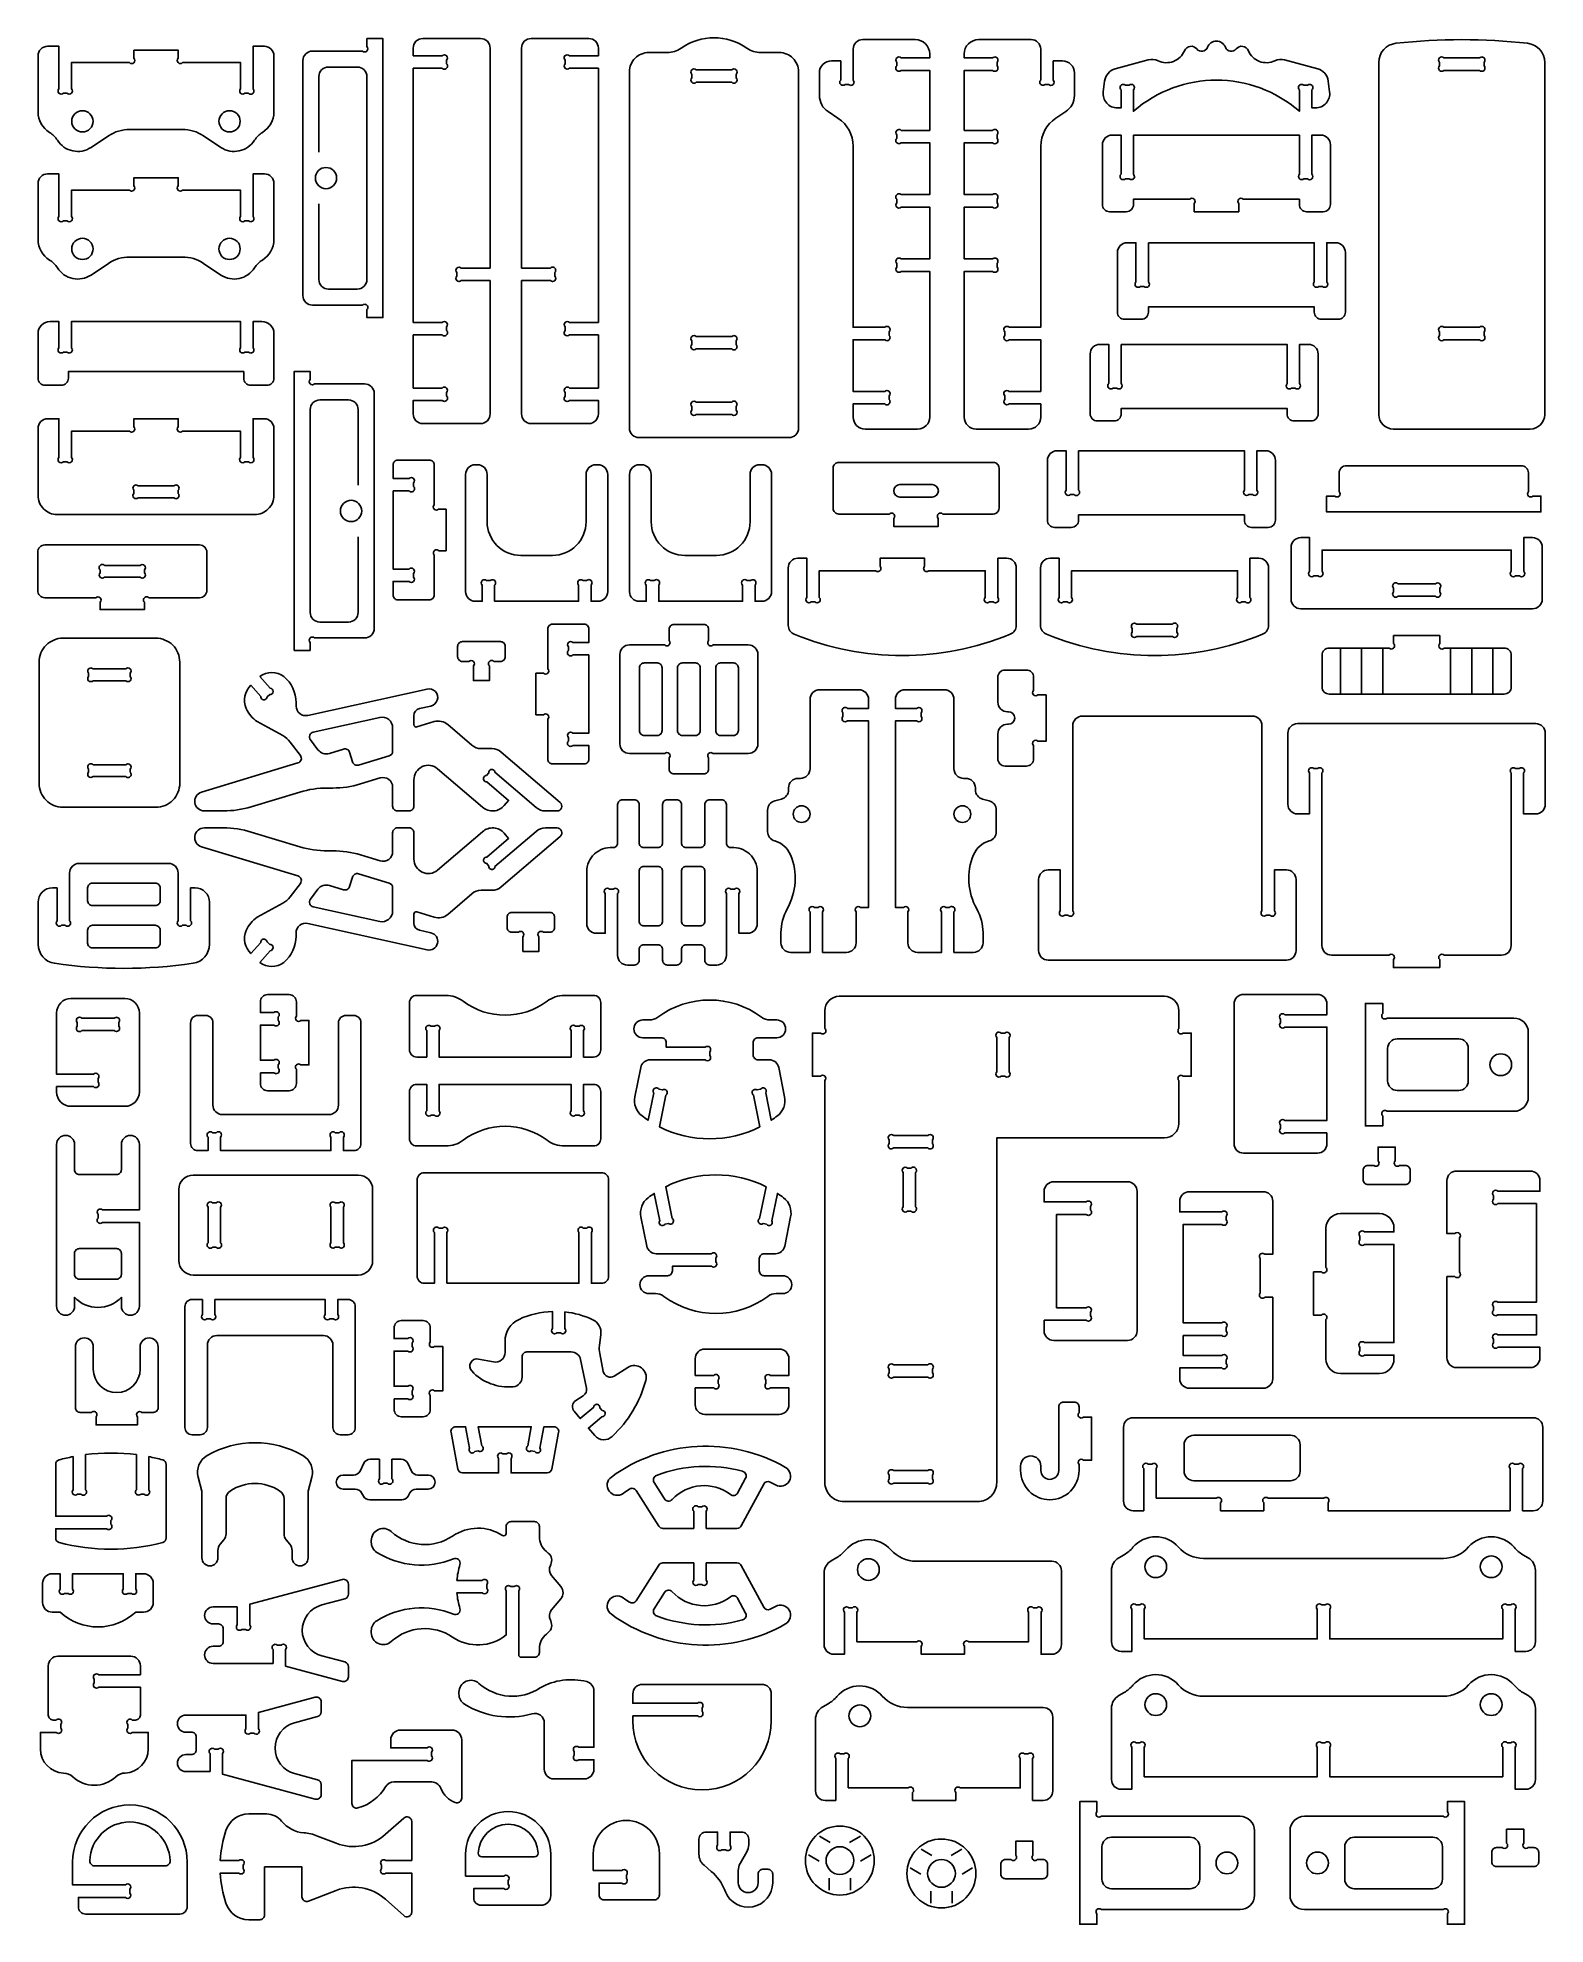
# Model space of a CAD drawing. Extents: x 670.8 to 685.9, y 8.6 to 27.5.
import ezdxf

# ---------------------------------------------------------------- set-up
doc = ezdxf.new("R2010")
doc.units = 0
doc.header["$MEASUREMENT"] = 0
doc.layers.get('DEFPOINTS').update_dxf_attribs({"color": 1, "linetype": 'CONTINUOUS'})
doc.layers.add('KONTUR', color=20, linetype='CONTINUOUS')

msp = doc.modelspace()

# ---------------------------------------------------------------- linework, layer by layer
at = {"layer": 'DEFPOINTS'}
msp.add_lwpolyline([(670.986, 22.688), (672.965, 22.688, 0.414214), (673.157, 22.88), (673.157, 23.551, 0.414214), (673.061, 23.647), (672.948, 23.647), (672.948, 23.26, -1), (672.903, 23.215), (672.867, 23.215, -1), (672.823, 23.26), (672.823, 23.522), (672.242, 23.522, -1), (672.198, 23.566), (672.198, 23.647), (671.754, 23.647), (671.754, 23.566, -1), (671.709, 23.522), (671.129, 23.522), (671.129, 23.26, -1), (671.084, 23.215), (671.048, 23.215, -1), (671.004, 23.26), (671.004, 23.647), (670.89, 23.647, 0.414214), (670.794, 23.551), (670.794, 22.88, 0.414214)], format="xyb", close=True, dxfattribs=at)
at = {"layer": 'KONTUR'}
for points in [[(673.447, 27.234), (673.447, 24.881, 0.414214), (673.543, 24.785), (674.044, 24.785, -1), (674.088, 24.741), (674.088, 24.66), (674.248, 24.66), (674.248, 27.455), (674.088, 27.455), (674.088, 27.375, -1), (674.044, 27.33), (673.543, 27.33, 0.414214)], [(674.552, 24.487), (674.842, 24.487, 1), (674.886, 24.532), (674.886, 24.568, 1), (674.842, 24.612), (674.552, 24.612), (674.552, 27.158), (674.842, 27.158, 1), (674.886, 27.202), (674.886, 27.238, 1), (674.842, 27.283), (674.552, 27.283), (674.552, 27.36, -0.414214), (674.648, 27.456), (675.227, 27.456, -0.414214), (675.323, 27.36), (675.323, 25.156), (675.033, 25.156, 1), (674.988, 25.112), (674.988, 25.075, 1), (675.033, 25.031), (675.323, 25.031), (675.323, 23.695, -0.414214), (675.227, 23.599), (674.648, 23.599, -0.414214), (674.552, 23.695), (674.552, 23.83), (674.842, 23.83, 1), (674.886, 23.875), (674.886, 23.911, 1), (674.842, 23.955), (674.552, 23.955)], [(676.407, 24.487), (676.117, 24.487, -1), (676.073, 24.532), (676.073, 24.568, -1), (676.117, 24.612), (676.407, 24.612), (676.407, 27.158), (676.117, 27.158, -1), (676.073, 27.202), (676.073, 27.238, -1), (676.117, 27.283), (676.407, 27.283), (676.407, 27.36, 0.414214), (676.311, 27.456), (675.733, 27.456, 0.414214), (675.637, 27.36), (675.637, 25.156), (675.927, 25.156, -1), (675.971, 25.112), (675.971, 25.075, -1), (675.927, 25.031), (675.637, 25.031), (675.637, 23.695, 0.414214), (675.733, 23.599), (676.311, 23.599, 0.414214), (676.407, 23.695), (676.407, 23.83), (676.117, 23.83, -1), (676.073, 23.875), (676.073, 23.911, -1), (676.117, 23.955), (676.407, 23.955)], [(676.814, 23.458, -0.414214), (676.718, 23.554), (676.718, 27.123, -0.414214), (676.91, 27.315), (677.097, 27.315, 0.155074), (677.236, 27.359, -0.31779), (677.894, 27.359, 0.155074), (678.033, 27.315), (678.22, 27.315, -0.414214), (678.412, 27.123), (678.412, 23.554, -0.414214), (678.316, 23.458)], [(678.834, 27.232), (678.834, 27.04, 1), (678.878, 26.996), (678.914, 26.996, 1), (678.959, 27.04), (678.959, 27.349, -0.414214), (679.055, 27.445), (679.581, 27.445, -0.414214), (679.726, 27.301), (679.726, 27.262), (679.44, 27.262, 1), (679.396, 27.217), (679.396, 27.181, 1), (679.44, 27.137), (679.726, 27.137), (679.726, 26.536), (679.44, 26.536, 1), (679.396, 26.491), (679.396, 26.455, 1), (679.44, 26.411), (679.726, 26.411), (679.726, 25.892), (679.44, 25.892, 1), (679.396, 25.847), (679.396, 25.811, 1), (679.44, 25.767), (679.726, 25.767), (679.726, 25.248), (679.44, 25.248, 1), (679.396, 25.203), (679.396, 25.167, 1), (679.44, 25.123), (679.726, 25.123), (679.726, 23.664, -0.414214), (679.605, 23.544), (679.079, 23.544, -0.414214), (678.959, 23.664), (678.959, 23.796), (679.275, 23.796, 1), (679.32, 23.84), (679.32, 23.876, 1), (679.275, 23.921), (678.959, 23.921), (678.959, 24.438), (679.275, 24.438, 1), (679.32, 24.482), (679.32, 24.518, 1), (679.275, 24.563), (678.959, 24.563), (678.959, 26.377, 0.252072), (678.807, 26.658), (678.708, 26.724, -0.252072), (678.621, 26.884), (678.621, 27.112, -0.414214), (678.741, 27.232)], [(680.963, 27.232), (680.963, 27.04, -1), (680.918, 26.996), (680.882, 26.996, -1), (680.838, 27.04), (680.838, 27.349, 0.414214), (680.741, 27.445), (680.215, 27.445, 0.414214), (680.071, 27.301), (680.071, 27.262), (680.356, 27.262, -1), (680.4, 27.217), (680.4, 27.181, -1), (680.356, 27.137), (680.071, 27.137), (680.071, 26.536), (680.356, 26.536, -1), (680.4, 26.491), (680.4, 26.455, -1), (680.356, 26.411), (680.071, 26.411), (680.071, 25.892), (680.356, 25.892, -1), (680.4, 25.847), (680.4, 25.811, -1), (680.356, 25.767), (680.071, 25.767), (680.071, 25.248), (680.356, 25.248, -1), (680.4, 25.203), (680.4, 25.167, -1), (680.356, 25.123), (680.071, 25.123), (680.071, 23.664, 0.414214), (680.191, 23.544), (680.717, 23.544, 0.414214), (680.838, 23.664), (680.838, 23.796), (680.521, 23.796, -1), (680.477, 23.84), (680.477, 23.876, -1), (680.521, 23.921), (680.838, 23.921), (680.838, 24.438), (680.521, 24.438, -1), (680.477, 24.482), (680.477, 24.518, -1), (680.521, 24.563), (680.838, 24.563), (680.838, 26.377, -0.252072), (680.989, 26.658), (681.088, 26.724, 0.252072), (681.175, 26.884), (681.175, 27.112, 0.414214), (681.055, 27.232)], [(682.508, 27.368, -0.687577), (682.688, 27.368, 0.578369), (682.795, 27.351, -0.567962), (682.918, 27.334, 0.425793), (683.182, 27.232, -0.176453), (683.28, 27.241), (683.612, 27.152, -0.304748), (683.718, 27.03), (683.732, 26.922, -0.451549), (683.589, 26.76), (683.554, 26.76), (683.554, 26.943, 1), (683.509, 26.987), (683.473, 26.987, 1), (683.429, 26.943), (683.429, 26.727, 0.37485), (681.767, 26.727), (681.767, 26.943, 1), (681.723, 26.987), (681.686, 26.987, 1), (681.642, 26.943), (681.642, 26.76), (681.607, 26.76, -0.451549), (681.464, 26.922), (681.478, 27.03, -0.304748), (681.583, 27.152), (681.915, 27.241, -0.176453), (682.014, 27.232, 0.425793), (682.278, 27.334, -0.567962), (682.401, 27.351, 0.578369)], [(684.369, 23.544, -0.414214), (684.224, 23.688), (684.224, 27.217, -0.382343), (684.396, 27.408, -0.055069), (685.715, 27.408, -0.382343), (685.886, 27.217), (685.886, 23.688, -0.414214), (685.742, 23.544)], [(672.452, 26.481), (672.626, 26.365, 0.422185), (672.963, 26.437, -0.11659), (673.042, 26.515, 0.261966), (673.157, 26.72), (673.157, 27.282, 0.414214), (673.061, 27.378), (672.948, 27.378), (672.948, 26.952, -1), (672.903, 26.908), (672.867, 26.908, -1), (672.823, 26.952), (672.823, 27.214), (672.242, 27.214, -1), (672.198, 27.258), (672.198, 27.339), (671.754, 27.339), (671.754, 27.258, -1), (671.709, 27.214), (671.129, 27.214), (671.129, 26.952, -1), (671.084, 26.908), (671.048, 26.908, -1), (671.004, 26.952), (671.004, 27.378), (670.89, 27.378, 0.414214), (670.794, 27.282), (670.794, 26.72, 0.261966), (670.909, 26.515, -0.11659), (670.988, 26.437, 0.422185), (671.325, 26.365), (671.499, 26.481, -0.147995), (671.713, 26.545), (672.239, 26.545, -0.147995)], [(684.876, 27.262), (685.234, 27.262, -1), (685.278, 27.217), (685.278, 27.181, -1), (685.234, 27.137), (684.876, 27.137, -1), (684.832, 27.181), (684.832, 27.217, -1)], [(677.387, 27.142), (677.743, 27.142, -1), (677.787, 27.097), (677.787, 27.061, -1), (677.743, 27.017), (677.387, 27.017, -1), (677.343, 27.061), (677.343, 27.097, -1)], [(671.239, 26.733, 0.414214), (671.132, 26.627, 0.414214), (671.239, 26.52, 0.414214), (671.346, 26.627, 0.414214)], [(672.712, 26.733, 0.414214), (672.606, 26.627, 0.414214), (672.712, 26.52, 0.414214), (672.819, 26.627, 0.414214)], [(681.767, 26.488), (681.767, 26.096, -1), (681.723, 26.051), (681.686, 26.051, -1), (681.642, 26.096), (681.642, 26.488), (681.552, 26.488, 0.414214), (681.456, 26.392), (681.456, 25.794, 0.414214), (681.528, 25.721), (681.695, 25.721, 0.414214), (681.767, 25.794), (681.767, 25.846), (682.33, 25.846, -1), (682.375, 25.802), (682.375, 25.721), (682.821, 25.721), (682.821, 25.802, -1), (682.865, 25.846), (683.429, 25.846), (683.429, 25.794, 0.414214), (683.501, 25.721), (683.668, 25.721, 0.414214), (683.74, 25.794), (683.74, 26.392, 0.414214), (683.644, 26.488), (683.554, 26.488), (683.554, 26.096, -1), (683.509, 26.051), (683.473, 26.051, -1), (683.429, 26.096), (683.429, 26.488)], [(672.452, 25.203), (672.626, 25.087, 0.422185), (672.963, 25.159, -0.11659), (673.042, 25.237, 0.261966), (673.157, 25.442), (673.157, 26.003, 0.414214), (673.061, 26.1), (672.948, 26.1), (672.948, 25.674, -1), (672.903, 25.63), (672.867, 25.63, -1), (672.823, 25.674), (672.823, 25.936), (672.242, 25.936, -1), (672.198, 25.98), (672.198, 26.061), (671.754, 26.061), (671.754, 25.98, -1), (671.709, 25.936), (671.129, 25.936), (671.129, 25.674, -1), (671.084, 25.63), (671.048, 25.63, -1), (671.004, 25.674), (671.004, 26.1), (670.89, 26.1, 0.414214), (670.794, 26.003), (670.794, 25.442, 0.261966), (670.909, 25.237, -0.11659), (670.988, 25.159, 0.422185), (671.325, 25.087), (671.499, 25.203, -0.147995), (671.713, 25.267), (672.239, 25.267, -0.147995)], [(673.678, 26.164, 0.414214), (673.572, 26.058, 0.414214), (673.678, 25.951, 0.414214), (673.785, 26.058, 0.414214)], [(671.239, 25.455, 0.414214), (671.132, 25.349, 0.414214), (671.239, 25.242, 0.414214), (671.346, 25.349, 0.414214)], [(672.712, 25.455, 0.414214), (672.606, 25.349, 0.414214), (672.712, 25.242, 0.414214), (672.819, 25.349, 0.414214)], [(681.917, 25.41), (681.917, 25.017, -1), (681.872, 24.973), (681.836, 24.973, -1), (681.792, 25.017), (681.792, 25.41), (681.702, 25.41, 0.414214), (681.606, 25.314), (681.606, 24.715, 0.414214), (681.678, 24.643), (681.845, 24.643, 0.414214), (681.917, 24.715), (681.917, 24.768), (683.578, 24.768), (683.578, 24.715, 0.414214), (683.65, 24.643), (683.817, 24.643, 0.414214), (683.889, 24.715), (683.889, 25.314, 0.414214), (683.793, 25.41), (683.703, 25.41), (683.703, 25.017, -1), (683.659, 24.973), (683.623, 24.973, -1), (683.578, 25.017), (683.578, 25.41)], [(671.025, 23.982), (670.866, 23.982, -0.414214), (670.794, 24.054), (670.794, 24.501, -0.414214), (670.914, 24.621), (671.004, 24.621), (671.004, 24.359, 1), (671.048, 24.315), (671.084, 24.315, 1), (671.129, 24.359), (671.129, 24.621), (672.823, 24.621), (672.823, 24.359, 1), (672.867, 24.315), (672.903, 24.315, 1), (672.948, 24.359), (672.948, 24.621), (673.037, 24.621, -0.414214), (673.157, 24.501), (673.157, 24.054, -0.414214), (673.085, 23.982), (672.926, 23.982, -0.414214), (672.854, 24.054), (672.854, 24.12), (671.098, 24.12), (671.098, 24.054, -0.414214)], [(684.876, 24.563), (685.234, 24.563, -1), (685.278, 24.518), (685.278, 24.482, -1), (685.234, 24.438), (684.876, 24.438, -1), (684.832, 24.482), (684.832, 24.518, -1)], [(677.387, 24.471), (677.743, 24.471, -1), (677.787, 24.427), (677.787, 24.391, -1), (677.743, 24.346), (677.387, 24.346, -1), (677.343, 24.391), (677.343, 24.427, -1)], [(681.644, 24.392), (681.644, 23.999, -1), (681.6, 23.955), (681.563, 23.955, -1), (681.519, 23.999), (681.519, 24.392), (681.429, 24.392, 0.414214), (681.333, 24.296), (681.333, 23.697, 0.414214), (681.405, 23.625), (681.572, 23.625, 0.414214), (681.644, 23.697), (681.644, 23.75), (683.305, 23.75), (683.305, 23.697, 0.414214), (683.378, 23.625), (683.545, 23.625, 0.414214), (683.617, 23.697), (683.617, 24.296, 0.414214), (683.52, 24.392), (683.43, 24.392), (683.43, 23.999, -1), (683.386, 23.955), (683.35, 23.955, -1), (683.305, 23.999), (683.305, 24.392)], [(674.162, 23.9), (674.162, 21.547, -0.414214), (674.065, 21.451), (673.565, 21.451, 1), (673.52, 21.406), (673.52, 21.326), (673.36, 21.326), (673.36, 24.121), (673.52, 24.121), (673.52, 24.04, 1), (673.565, 23.996), (674.065, 23.996, -0.414214)], [(677.743, 23.689), (677.387, 23.689, -1), (677.343, 23.734), (677.343, 23.77, -1), (677.387, 23.814), (677.743, 23.814, -1), (677.787, 23.77), (677.787, 23.734, -1)], [(681.217, 23.326), (681.217, 22.933, -1), (681.172, 22.888), (681.136, 22.888, -1), (681.092, 22.933), (681.092, 23.326), (681.002, 23.326, 0.414214), (680.905, 23.23), (680.905, 22.631, 0.414214), (680.977, 22.559), (681.144, 22.559, 0.414214), (681.217, 22.631), (681.217, 22.684), (682.878, 22.684), (682.878, 22.631, 0.414214), (682.95, 22.559), (683.117, 22.559, 0.414214), (683.189, 22.631), (683.189, 23.23, 0.414214), (683.093, 23.326), (683.003, 23.326), (683.003, 22.933, -1), (682.959, 22.888), (682.922, 22.888, -1), (682.878, 22.933), (682.878, 23.326)], [(674.35, 22.924), (674.512, 22.924, 1), (674.556, 22.969), (674.556, 23.005, 1), (674.512, 23.049), (674.35, 23.049), (674.35, 23.185, -0.414214), (674.398, 23.233), (674.714, 23.233, -0.414214), (674.763, 23.185), (674.763, 22.786, 1), (674.807, 22.741), (674.881, 22.741), (674.881, 22.325), (674.807, 22.325, 1), (674.763, 22.281), (674.763, 21.882, -0.414214), (674.714, 21.834), (674.398, 21.834, -0.414214), (674.35, 21.882), (674.35, 22.017), (674.512, 22.017, 1), (674.556, 22.061), (674.556, 22.098, 1), (674.512, 22.142), (674.35, 22.142)], [(675.077, 23.09, -0.414214), (675.173, 23.186), (675.197, 23.186, -0.414214), (675.293, 23.09), (675.293, 22.615, 0.414214), (675.629, 22.279), (675.947, 22.279, 0.414214), (676.284, 22.615), (676.284, 23.09, -0.414214), (676.38, 23.186), (676.404, 23.186, -0.414214), (676.5, 23.09), (676.5, 21.915, -0.414214), (676.404, 21.819), (676.334, 21.819), (676.334, 21.981, 1), (676.289, 22.026), (676.253, 22.026, 1), (676.209, 21.981), (676.209, 21.819), (675.368, 21.819), (675.368, 21.981, 1), (675.324, 22.026), (675.287, 22.026, 1), (675.243, 21.981), (675.243, 21.819), (675.173, 21.819, -0.414214), (675.077, 21.915)], [(676.719, 23.09, -0.414214), (676.816, 23.186), (676.839, 23.186, -0.414214), (676.936, 23.09), (676.936, 22.615, 0.414214), (677.272, 22.279), (677.59, 22.279, 0.414214), (677.926, 22.615), (677.926, 23.09, -0.414214), (678.022, 23.186), (678.046, 23.186, -0.414214), (678.142, 23.09), (678.142, 21.915, -0.414214), (678.046, 21.819), (677.976, 21.819), (677.976, 21.981, 1), (677.932, 22.026), (677.896, 22.026, 1), (677.851, 21.981), (677.851, 21.819), (677.011, 21.819), (677.011, 21.981, 1), (676.966, 22.026), (676.93, 22.026, 1), (676.886, 21.981), (676.886, 21.819), (676.816, 21.819, -0.414214), (676.719, 21.915)], [(678.758, 22.751, 0.414214), (678.816, 22.693), (679.322, 22.693, -1), (679.366, 22.649), (679.366, 22.568), (679.812, 22.568), (679.812, 22.649, -1), (679.857, 22.693), (680.362, 22.693, 0.414214), (680.42, 22.751), (680.42, 23.153, 0.414214), (680.362, 23.21), (678.816, 23.21, 0.414214), (678.758, 23.153)], [(683.827, 23.104), (683.827, 22.917, -1), (683.783, 22.873), (683.702, 22.873), (683.702, 22.714), (685.848, 22.714), (685.848, 22.873), (685.767, 22.873, -1), (685.723, 22.917), (685.723, 23.104, 0.414214), (685.651, 23.176), (683.9, 23.176, 0.414214)], [(671.798, 22.856), (672.153, 22.856, 1), (672.198, 22.9), (672.198, 22.931, 1), (672.153, 22.975), (671.798, 22.975, 1), (671.754, 22.931), (671.754, 22.9, 1)], [(679.428, 22.988), (679.75, 22.988, -1), (679.75, 22.863), (679.428, 22.863, -1)], [(673.93, 22.83, 0.414214), (673.823, 22.723, 0.414214), (673.93, 22.617, 0.414214), (674.037, 22.723, 0.414214)], [(672.413, 21.854), (671.904, 21.854, 1), (671.86, 21.81), (671.86, 21.735), (671.416, 21.735), (671.416, 21.81, 1), (671.372, 21.854), (670.863, 21.854, -0.414214), (670.791, 21.926), (670.791, 22.311, -0.414214), (670.863, 22.383), (672.413, 22.383, -0.414214), (672.485, 22.311), (672.485, 21.926, -0.414214)], [(683.442, 21.744), (685.765, 21.744, 0.414214), (685.861, 21.84), (685.861, 22.36, 0.414214), (685.765, 22.456), (685.676, 22.456), (685.676, 22.119, -1), (685.632, 22.074), (685.595, 22.074, -1), (685.551, 22.119), (685.551, 22.331), (683.656, 22.331), (683.656, 22.119, -1), (683.612, 22.074), (683.575, 22.074, -1), (683.531, 22.119), (683.531, 22.456), (683.442, 22.456, 0.414214), (683.346, 22.36), (683.346, 21.84, 0.414214)], [(671.46, 22.059), (671.816, 22.059, 1), (671.86, 22.103), (671.86, 22.133, 1), (671.816, 22.178), (671.46, 22.178, 1), (671.416, 22.133), (671.416, 22.103, 1)], [(680.407, 22.25), (680.407, 21.857, -1), (680.362, 21.812), (680.326, 21.812, -1), (680.282, 21.857), (680.282, 22.125), (679.718, 22.125, -1), (679.674, 22.169), (679.674, 22.25), (679.228, 22.25), (679.228, 22.169, -1), (679.183, 22.125), (678.62, 22.125), (678.62, 21.857, -1), (678.576, 21.812), (678.539, 21.812, -1), (678.495, 21.857), (678.495, 22.25), (678.405, 22.25, 0.414214), (678.309, 22.153), (678.309, 21.577, 0.305092), (678.369, 21.488, 0.195594), (680.533, 21.488, 0.305092), (680.593, 21.577), (680.593, 22.153, 0.414214), (680.497, 22.25)], [(680.896, 21.488, 0.195594), (683.06, 21.488, 0.305092), (683.12, 21.577), (683.12, 22.153, 0.414214), (683.024, 22.25), (682.934, 22.25), (682.934, 21.857, -1), (682.89, 21.812), (682.853, 21.812, -1), (682.809, 21.857), (682.809, 22.125), (681.147, 22.125), (681.147, 21.857, -1), (681.103, 21.812), (681.067, 21.812, -1), (681.022, 21.857), (681.022, 22.25), (680.932, 22.25, 0.414214), (680.836, 22.153), (680.836, 21.577, 0.305092)], [(684.416, 21.869), (684.791, 21.869, 1), (684.835, 21.913), (684.835, 21.95, 1), (684.791, 21.994), (684.416, 21.994, 1), (684.372, 21.95), (684.372, 21.913, 1)], [(676.313, 21.281), (676.151, 21.281, -1), (676.107, 21.325), (676.107, 21.362, -1), (676.151, 21.406), (676.313, 21.406), (676.313, 21.541, 0.414214), (676.265, 21.589), (675.948, 21.589, 0.414214), (675.9, 21.541), (675.9, 21.142, -1), (675.856, 21.098), (675.781, 21.098), (675.781, 20.682), (675.856, 20.682, -1), (675.9, 20.637), (675.9, 20.238, 0.414214), (675.948, 20.19), (676.265, 20.19, 0.414214), (676.313, 20.238), (676.313, 20.374), (676.151, 20.374, -1), (676.107, 20.418), (676.107, 20.454, -1), (676.151, 20.499), (676.313, 20.499)], [(677.165, 20.089, -0.414214), (677.116, 20.138), (677.116, 20.25, 1), (677.072, 20.294), (676.718, 20.294, -0.414214), (676.622, 20.39), (676.622, 21.286, -0.414214), (676.718, 21.382), (677.072, 21.382, 1), (677.116, 21.426), (677.116, 21.539, -0.414214), (677.165, 21.587), (677.463, 21.587, -0.414214), (677.511, 21.539), (677.511, 21.426, 1), (677.555, 21.382), (677.909, 21.382, -0.414214), (678.005, 21.286), (678.005, 20.39, -0.414214), (677.909, 20.294), (677.555, 20.294, 1), (677.511, 20.25), (677.511, 20.138, -0.414214), (677.463, 20.089)], [(681.799, 21.591), (682.157, 21.591, -1), (682.201, 21.546), (682.201, 21.51, -1), (682.157, 21.466), (681.799, 21.466, -1), (681.755, 21.51), (681.755, 21.546, -1)], [(671.974, 21.449, -0.414214), (672.214, 21.209), (672.214, 19.997, -0.414214), (671.974, 19.756), (671.044, 19.756, -0.414214), (670.804, 19.997), (670.804, 21.209, -0.414214), (671.044, 21.449)], [(675.425, 21.216), (675.36, 21.216, 1), (675.315, 21.171), (675.315, 21.024), (675.155, 21.024), (675.155, 21.171, 1), (675.111, 21.216), (675.045, 21.216, -0.414214), (674.997, 21.264), (674.997, 21.367, -0.414214), (675.045, 21.415), (675.425, 21.415, -0.414214), (675.473, 21.367), (675.473, 21.264, -0.414214)], [(685.479, 20.889, 0.414214), (685.551, 20.961), (685.551, 21.278, 0.414214), (685.479, 21.35), (684.88, 21.35, -1), (684.835, 21.395), (684.835, 21.475), (684.372, 21.475), (684.372, 21.395, -1), (684.327, 21.35), (683.728, 21.35, 0.414214), (683.656, 21.278), (683.656, 20.961, 0.414214), (683.728, 20.889)], [(676.819, 21.153, -0.414214), (676.867, 21.201), (676.997, 21.201, -0.414214), (677.045, 21.153), (677.045, 20.523, -0.414214), (676.997, 20.475), (676.867, 20.475, -0.414214), (676.819, 20.523)], [(677.2, 20.523), (677.2, 21.153, -0.414214), (677.248, 21.201), (677.379, 21.201, -0.414214), (677.427, 21.153), (677.427, 20.523, -0.414214), (677.379, 20.475), (677.248, 20.475, -0.414214)], [(677.809, 21.153, 0.414214), (677.76, 21.201), (677.63, 21.201, 0.414214), (677.582, 21.153), (677.582, 20.523, 0.414214), (677.63, 20.475), (677.76, 20.475, 0.414214), (677.809, 20.523)], [(671.345, 21.023), (671.673, 21.023, 1), (671.717, 21.067), (671.717, 21.098, 1), (671.673, 21.142), (671.345, 21.142, 1), (671.301, 21.098), (671.301, 21.067, 1)], [(673.379, 20.803, 0.224783), (673.256, 21.065, 0.332024), (673.016, 21.065), (673.119, 20.948, -1), (673.115, 20.885), (673.088, 20.861, -1), (673.025, 20.865), (672.927, 20.978, 0.318462), (672.878, 20.745, 0.133666), (672.99, 20.613), (673.245, 20.473, -0.10459), (673.32, 20.408), (673.422, 20.274, -0.522753), (673.398, 20.199), (672.432, 19.907, 0.862777), (672.46, 19.719), (672.651, 19.719, 0.073666), (672.93, 19.76), (673.415, 19.907, -0.073666), (673.694, 19.948), (673.746, 19.948, 0.073666), (674.025, 19.989), (674.222, 20.049, -0.503235), (674.346, 19.957), (674.346, 19.767, 0.414214), (674.394, 19.719), (674.511, 19.719, 0.414214), (674.559, 19.767), (674.559, 20.031, -0.640772), (674.797, 20.141), (675.246, 19.756, 0.414214), (675.464, 19.773), (675.508, 19.824), (675.29, 20.011, -1), (675.285, 20.074), (675.309, 20.101, -1), (675.371, 20.106), (675.783, 19.753, 0.179039), (675.877, 19.719), (675.993, 19.719, 0.696297), (676.024, 19.803), (675.434, 20.309, 0.179039), (675.341, 20.343), (675.232, 20.343, -0.179039), (675.138, 20.378), (674.898, 20.584, 0.256082), (674.762, 20.613), (674.59, 20.56, -0.503235), (674.559, 20.583), (674.559, 20.673, -0.35181), (674.616, 20.744), (674.729, 20.769, 1), (674.691, 20.94), (673.496, 20.676, -0.479498), (673.379, 20.769)], [(680.504, 20.587, 0.414214), (680.408, 20.491), (680.408, 20.24, 0.414214), (680.48, 20.168), (680.694, 20.168, 0.414214), (680.766, 20.24), (680.766, 20.373, -1), (680.81, 20.417), (680.891, 20.417), (680.891, 20.881), (680.81, 20.881, -1), (680.766, 20.925), (680.766, 21.058, 0.414214), (680.694, 21.13), (680.48, 21.13, 0.414214), (680.408, 21.058), (680.408, 20.808, 0.414214), (680.504, 20.712), (680.515, 20.712, -1), (680.515, 20.587)], [(678.102, 19.727, -0.339454), (678.174, 19.82), (678.241, 19.838, 0.339454), (678.312, 19.93), (678.312, 19.949, -0.414214), (678.408, 20.045), (678.431, 20.045, 0.414214), (678.527, 20.142), (678.527, 20.836, -0.414214), (678.623, 20.932), (679.017, 20.932, -0.414214), (679.114, 20.836), (679.114, 20.746), (678.901, 20.746, 1), (678.857, 20.702), (678.857, 20.666, 1), (678.901, 20.621), (679.114, 20.621), (679.114, 18.752), (679.033, 18.752, 1), (678.989, 18.707), (678.989, 18.398, -0.414214), (678.892, 18.302), (678.652, 18.302), (678.652, 18.707, 1), (678.607, 18.752), (678.571, 18.752, 1), (678.527, 18.707), (678.527, 18.302), (678.332, 18.302, -0.414214), (678.236, 18.398), (678.236, 18.5, -0.129433), (678.298, 18.737, 0.231132), (678.331, 19.279, 0.231026), (678.173, 19.418, -0.33747), (678.102, 19.511)], [(680.393, 19.727, 0.339454), (680.322, 19.82), (680.255, 19.838, -0.339454), (680.183, 19.93), (680.183, 19.949, 0.414214), (680.087, 20.045), (680.065, 20.045, -0.414214), (679.969, 20.142), (679.969, 20.836, 0.414214), (679.873, 20.932), (679.478, 20.932, 0.414214), (679.382, 20.836), (679.382, 20.746), (679.595, 20.746, -1), (679.639, 20.702), (679.639, 20.666, -1), (679.595, 20.621), (679.382, 20.621), (679.382, 18.752), (679.463, 18.752, -1), (679.507, 18.707), (679.507, 18.398, 0.414214), (679.603, 18.302), (679.844, 18.302), (679.844, 18.707, -1), (679.888, 18.752), (679.925, 18.752, -1), (679.969, 18.707), (679.969, 18.302), (680.164, 18.302, 0.414214), (680.26, 18.398), (680.26, 18.5, 0.129433), (680.197, 18.737, -0.231132), (680.165, 19.279, -0.231026), (680.323, 19.418, 0.33747), (680.393, 19.511)], [(673.55, 20.508), (674.217, 20.656, -0.479498), (674.346, 20.552), (674.346, 20.317, -0.330464), (674.312, 20.271), (674.004, 20.178, -0.414214), (673.944, 20.21), (673.915, 20.306, 0.414214), (673.855, 20.338), (673.713, 20.295, -0.313411), (673.598, 20.332), (673.522, 20.432, -0.547347)], [(683.395, 19.032), (683.395, 18.32, -0.414214), (683.299, 18.224), (680.913, 18.224, -0.414214), (680.817, 18.32), (680.817, 19.032, -0.414214), (680.913, 19.128), (681.034, 19.128), (681.034, 18.719, 1), (681.078, 18.674), (681.114, 18.674, 1), (681.159, 18.719), (681.159, 20.573, -0.414214), (681.255, 20.669), (682.958, 20.669, -0.414214), (683.054, 20.573), (683.054, 18.719, 1), (683.098, 18.674), (683.135, 18.674, 1), (683.179, 18.719), (683.179, 19.128), (683.299, 19.128, -0.414214)], [(684.834, 18.149), (684.834, 18.229, -1), (684.879, 18.274), (685.454, 18.274, 0.414214), (685.55, 18.37), (685.55, 20.099, -1), (685.594, 20.143), (685.631, 20.143, -1), (685.675, 20.099), (685.675, 19.689), (685.796, 19.689, 0.414214), (685.892, 19.785), (685.892, 20.497, 0.414214), (685.796, 20.593), (683.41, 20.593, 0.414214), (683.313, 20.497), (683.313, 19.785, 0.414214), (683.41, 19.689), (683.53, 19.689), (683.53, 20.099, -1), (683.574, 20.143), (683.611, 20.143, -1), (683.655, 20.099), (683.655, 18.37, 0.414214), (683.751, 18.274), (684.326, 18.274, -1), (684.371, 18.229), (684.371, 18.149)], [(671.301, 20.138), (671.301, 20.108, 1), (671.345, 20.063), (671.673, 20.063, 1), (671.717, 20.108), (671.717, 20.138, 1), (671.673, 20.182), (671.345, 20.182, 1)], [(676.863, 19.352, -0.414214), (676.815, 19.4), (676.815, 19.783, 0.414214), (676.767, 19.831), (676.649, 19.831, 0.414214), (676.6, 19.783), (676.6, 19.399, -0.437062), (676.549, 19.351, 0.437062), (676.29, 19.111), (676.29, 18.59, 0.414214), (676.386, 18.494), (676.475, 18.494), (676.475, 18.891, -1), (676.52, 18.935), (676.556, 18.935, -1), (676.6, 18.891), (676.6, 18.272, 0.414214), (676.697, 18.175), (676.767, 18.175, 0.414214), (676.815, 18.223), (676.815, 18.33, -0.414214), (676.863, 18.378), (677.002, 18.378, -0.414214), (677.05, 18.33), (677.05, 18.223, 0.414214), (677.098, 18.175), (677.191, 18.175, 0.414214), (677.239, 18.223), (677.239, 18.33, -0.414214), (677.287, 18.378), (677.426, 18.378, -0.414214), (677.474, 18.33), (677.474, 18.223, 0.414214), (677.522, 18.175), (677.592, 18.175, 0.414214), (677.689, 18.272), (677.689, 18.891, -1), (677.733, 18.935), (677.769, 18.935, -1), (677.814, 18.891), (677.814, 18.494), (677.903, 18.494, 0.414214), (677.999, 18.59), (677.999, 19.111, 0.437062), (677.74, 19.351, -0.437062), (677.689, 19.399), (677.689, 19.783, 0.414214), (677.64, 19.831), (677.522, 19.831, 0.414214), (677.474, 19.783), (677.474, 19.4, -0.414214), (677.426, 19.352), (677.287, 19.352, -0.414214), (677.239, 19.4), (677.239, 19.783, 0.414214), (677.191, 19.831), (677.098, 19.831, 0.414214), (677.05, 19.783), (677.05, 19.4, -0.414214), (677.002, 19.352)], [(678.443, 19.771, 0.414214), (678.359, 19.687, 0.414214), (678.443, 19.603, 0.414214), (678.527, 19.687, 0.414214)], [(680.053, 19.771, 0.414214), (679.969, 19.687, 0.414214), (680.053, 19.603, 0.414214), (680.137, 19.687, 0.414214)], [(673.379, 18.464, -0.224783), (673.256, 18.202, -0.332024), (673.016, 18.202), (673.119, 18.319, 1), (673.115, 18.382), (673.088, 18.406, 1), (673.025, 18.402), (672.927, 18.29, -0.318462), (672.878, 18.522, -0.133666), (672.99, 18.654), (673.245, 18.794, 0.10459), (673.32, 18.859), (673.422, 18.993, 0.522753), (673.398, 19.068), (672.432, 19.36, -0.862777), (672.46, 19.549), (672.651, 19.549, -0.073666), (672.93, 19.507), (673.415, 19.36, 0.073666), (673.694, 19.319), (673.746, 19.319, -0.073666), (674.025, 19.278), (674.222, 19.218, 0.503235), (674.346, 19.31), (674.346, 19.5, -0.414214), (674.394, 19.549), (674.511, 19.549, -0.414214), (674.559, 19.5), (674.559, 19.236, 0.640772), (674.797, 19.126), (675.246, 19.511, -0.414214), (675.464, 19.495), (675.508, 19.443), (675.29, 19.256, 1), (675.285, 19.194), (675.309, 19.166, 1), (675.371, 19.161), (675.783, 19.514, -0.179039), (675.877, 19.549), (675.993, 19.549, -0.696297), (676.024, 19.464), (675.434, 18.958, -0.179039), (675.341, 18.924), (675.232, 18.924, 0.179039), (675.138, 18.889), (674.898, 18.683, -0.256082), (674.762, 18.654), (674.59, 18.707, 0.503235), (674.559, 18.684), (674.559, 18.594, 0.35181), (674.616, 18.524), (674.729, 18.498, -1), (674.691, 18.327), (673.496, 18.592, 0.479498), (673.379, 18.498)], [(670.985, 18.948), (670.985, 18.617, 1), (671.029, 18.573), (671.065, 18.573, 1), (671.11, 18.617), (671.11, 19.097, -0.414214), (671.206, 19.193), (672.102, 19.193, -0.414214), (672.198, 19.097), (672.198, 18.617, 1), (672.242, 18.573), (672.279, 18.573, 1), (672.323, 18.617), (672.323, 18.948), (672.368, 18.948, -0.414214), (672.512, 18.804), (672.512, 18.384, -0.371951), (672.348, 18.193, -0.073339), (670.959, 18.193, -0.371951), (670.795, 18.384), (670.795, 18.804, -0.414214), (670.939, 18.948)], [(673.55, 18.759), (674.217, 18.612, 0.479498), (674.346, 18.715), (674.346, 18.95, 0.330464), (674.312, 18.996), (674.004, 19.089, 0.414214), (673.944, 19.057), (673.915, 18.961, -0.414214), (673.855, 18.929), (673.713, 18.972, 0.313411), (673.598, 18.935), (673.522, 18.835, 0.547347)], [(676.815, 18.616, 0.414214), (676.863, 18.568), (677.002, 18.568, 0.414214), (677.05, 18.616), (677.05, 19.114, 0.414214), (677.002, 19.162), (676.863, 19.162, 0.414214), (676.815, 19.114)], [(677.426, 19.162, -0.414214), (677.474, 19.114), (677.474, 18.616, -0.414214), (677.426, 18.568), (677.287, 18.568, -0.414214), (677.239, 18.616), (677.239, 19.114, -0.414214), (677.287, 19.162)], [(671.339, 18.996, 0.414214), (671.291, 18.948), (671.291, 18.818, 0.414214), (671.339, 18.77), (671.969, 18.77, 0.414214), (672.017, 18.818), (672.017, 18.948, 0.414214), (671.969, 18.996)], [(671.969, 18.346), (671.339, 18.346, -0.414214), (671.291, 18.395), (671.291, 18.525, -0.414214), (671.339, 18.573), (671.969, 18.573, -0.414214), (672.017, 18.525), (672.017, 18.395, -0.414214)], [(675.921, 18.503), (675.856, 18.503, 1), (675.811, 18.459), (675.811, 18.311), (675.651, 18.311), (675.651, 18.459, 1), (675.607, 18.503), (675.541, 18.503, -0.414214), (675.493, 18.551), (675.493, 18.654, -0.414214), (675.541, 18.703), (675.921, 18.703, -0.414214), (675.969, 18.654), (675.969, 18.551, -0.414214)], [(671.124, 16.76), (671.665, 16.76, 0.414214), (671.809, 16.905), (671.809, 17.696, 0.414214), (671.665, 17.84), (671.124, 17.84, 0.414214), (670.98, 17.696), (670.98, 17.082), (671.35, 17.082, -1), (671.395, 17.038), (671.395, 17.002, -1), (671.35, 16.957), (670.98, 16.957), (670.98, 16.905, 0.414214)], [(673.021, 17.096), (673.157, 17.096, 1), (673.201, 17.141), (673.201, 17.177, 1), (673.157, 17.221), (673.021, 17.221), (673.021, 17.574), (673.157, 17.574, 1), (673.201, 17.618), (673.201, 17.655, 1), (673.157, 17.699), (673.021, 17.699), (673.021, 17.807, -0.414214), (673.093, 17.879), (673.31, 17.879, -0.414214), (673.382, 17.807), (673.382, 17.664, 1), (673.426, 17.62), (673.507, 17.62), (673.507, 17.175), (673.426, 17.175, 1), (673.382, 17.131), (673.382, 16.988, -0.414214), (673.31, 16.916), (673.093, 16.916, -0.414214), (673.021, 16.988)], [(674.587, 17.871), (674.879, 17.871, -0.16263), (675.053, 17.813, 0.334097), (675.893, 17.813, -0.16263), (676.067, 17.871), (676.359, 17.871, -0.414214), (676.431, 17.799), (676.431, 17.325, -0.414214), (676.359, 17.253), (676.259, 17.253), (676.259, 17.518, 1), (676.215, 17.562), (676.179, 17.562, 1), (676.134, 17.518), (676.134, 17.253), (674.812, 17.253), (674.812, 17.518, 1), (674.767, 17.562), (674.731, 17.562, 1), (674.687, 17.518), (674.687, 17.253), (674.587, 17.253, -0.414214), (674.515, 17.325), (674.515, 17.799, -0.414214)], [(678.025, 16.554), (677.961, 16.872, -1), (677.995, 16.924), (678.031, 16.931, -1), (678.083, 16.896), (678.139, 16.621, 0.016944), (678.201, 16.665, 0.286808), (678.272, 16.855), (678.213, 17.149, 0.357001), (678.119, 17.226), (678.006, 17.226, -0.414214), (677.958, 17.274), (677.958, 17.398, -0.414214), (678.006, 17.446), (678.193, 17.446, 1), (678.193, 17.625), (678.128, 17.625, -0.161246), (678.041, 17.653, 0.331101), (677.003, 17.653, -0.161246), (676.917, 17.625), (676.852, 17.625, 1), (676.852, 17.446), (677.038, 17.446, -0.414214), (677.087, 17.398), (677.087, 17.351), (677.478, 17.351, -1), (677.522, 17.307), (677.522, 17.27, -1), (677.478, 17.226), (676.926, 17.226, 0.357001), (676.831, 17.149), (676.772, 16.855, 0.286808), (676.844, 16.665, 0.016944), (676.905, 16.621), (676.961, 16.896, -1), (677.013, 16.931), (677.049, 16.924, -1), (677.084, 16.872), (677.02, 16.554, 0.237707)], [(680.397, 12.992, -0.414214), (680.205, 12.8), (678.868, 12.8, -0.414214), (678.676, 12.992), (678.676, 17.018, 1), (678.631, 17.062), (678.551, 17.062), (678.551, 17.494), (678.631, 17.494, 1), (678.676, 17.538), (678.676, 17.718, -0.414214), (678.82, 17.862), (682.077, 17.862, -0.414214), (682.221, 17.718), (682.221, 17.538, 1), (682.265, 17.494), (682.346, 17.494), (682.346, 17.062), (682.265, 17.062, 1), (682.221, 17.018), (682.221, 16.589, -0.414214), (682.077, 16.444), (680.397, 16.444)], [(683.705, 16.494), (683.284, 16.494, -1), (683.239, 16.538), (683.239, 16.574, -1), (683.284, 16.619), (683.58, 16.619), (683.705, 16.619), (683.705, 17.553), (683.58, 17.553), (683.284, 17.553, -1), (683.239, 17.597), (683.239, 17.634, -1), (683.284, 17.678), (683.705, 17.678), (683.705, 17.784, 0.414214), (683.609, 17.881), (682.87, 17.881, 0.414214), (682.774, 17.784), (682.774, 16.387, 0.414214), (682.87, 16.291), (683.609, 16.291, 0.414214), (683.705, 16.387)], [(685.578, 16.71), (684.307, 16.71, 1), (684.263, 16.665), (684.263, 16.563), (684.091, 16.563), (684.091, 17.791), (684.263, 17.791), (684.263, 17.689, 1), (684.307, 17.644), (685.578, 17.644, -0.414214), (685.722, 17.5), (685.722, 16.854, -0.414214)], [(671.232, 17.643), (671.558, 17.643, -1), (671.602, 17.599), (671.602, 17.562, -1), (671.558, 17.518), (671.232, 17.518, -1), (671.187, 17.562), (671.187, 17.599, -1)], [(672.394, 16.316, -0.414214), (672.322, 16.388), (672.322, 17.597, -0.414214), (672.394, 17.67), (672.474, 17.67, -0.414214), (672.546, 17.597), (672.546, 16.773, 0.414214), (672.642, 16.677), (673.708, 16.677, 0.414214), (673.804, 16.773), (673.804, 17.597, -0.414214), (673.877, 17.67), (673.957, 17.67, -0.414214), (674.029, 17.597), (674.029, 16.388, -0.414214), (673.957, 16.316), (673.853, 16.316), (673.853, 16.452, 1), (673.809, 16.496), (673.772, 16.496, 1), (673.728, 16.452), (673.728, 16.316), (672.623, 16.316), (672.623, 16.452, 1), (672.578, 16.496), (672.542, 16.496, 1), (672.498, 16.452), (672.498, 16.316)], [(680.397, 17.45), (680.397, 17.106, 1), (680.442, 17.062), (680.478, 17.062, 1), (680.522, 17.106), (680.522, 17.45, 1), (680.478, 17.494), (680.442, 17.494, 1)], [(685.121, 17.015), (685.121, 17.339, 0.414214), (685.025, 17.435), (684.409, 17.435, 0.414214), (684.313, 17.339), (684.313, 17.015, 0.414214), (684.409, 16.919), (685.025, 16.919, 0.414214)], [(685.446, 17.286, 0.414214), (685.337, 17.177, 0.414214), (685.446, 17.068, 0.414214), (685.555, 17.177, 0.414214)], [(674.587, 16.363), (674.879, 16.363, 0.16263), (675.053, 16.42, -0.334097), (675.893, 16.42, 0.16263), (676.067, 16.363), (676.359, 16.363, 0.414214), (676.431, 16.435), (676.431, 16.908, 0.414214), (676.359, 16.98), (676.259, 16.98), (676.259, 16.715, -1), (676.215, 16.671), (676.179, 16.671, -1), (676.134, 16.715), (676.134, 16.98), (674.812, 16.98), (674.812, 16.715, -1), (674.767, 16.671), (674.731, 16.671, -1), (674.687, 16.715), (674.687, 16.98), (674.587, 16.98, 0.414214), (674.515, 16.908), (674.515, 16.435, 0.414214)], [(671.629, 16.379), (671.629, 16.125, -0.414214), (671.581, 16.077), (671.208, 16.077, -0.414214), (671.16, 16.125), (671.16, 16.379, 1), (670.98, 16.379), (670.98, 14.757, 1), (671.16, 14.757), (671.16, 14.847, 0.435619), (671.629, 14.847), (671.629, 14.757, 1), (671.809, 14.757), (671.809, 15.597), (671.439, 15.597, -1), (671.395, 15.641), (671.395, 15.678, -1), (671.439, 15.722), (671.809, 15.722), (671.809, 16.379, 1)], [(679.365, 16.343), (679.708, 16.343, 1), (679.753, 16.387), (679.753, 16.424, 1), (679.708, 16.468), (679.365, 16.468, 1), (679.32, 16.424), (679.32, 16.387, 1)], [(684.116, 16.168), (684.173, 16.168, 1), (684.217, 16.213), (684.217, 16.352), (684.389, 16.352), (684.389, 16.213, 1), (684.433, 16.168), (684.489, 16.168, -0.414214), (684.538, 16.12), (684.538, 16.025, -0.414214), (684.489, 15.977), (684.116, 15.977, -0.414214), (684.068, 16.025), (684.068, 16.12, -0.414214)], [(672.205, 15.927, -0.414214), (672.349, 16.071), (674.001, 16.071, -0.414214), (674.146, 15.927), (674.146, 15.214, -0.414214), (674.001, 15.07), (672.349, 15.07, -0.414214), (672.205, 15.214)], [(674.889, 14.987), (674.889, 15.497, 1), (674.845, 15.541), (674.808, 15.541, 1), (674.764, 15.497), (674.764, 14.987), (674.664, 14.987, -0.414214), (674.592, 15.059), (674.592, 16.023, -0.414214), (674.664, 16.095), (676.437, 16.095, -0.414214), (676.509, 16.023), (676.509, 15.059, -0.414214), (676.437, 14.987), (676.337, 14.987), (676.337, 15.497, 1), (676.292, 15.541), (676.256, 15.541, 1), (676.212, 15.497), (676.212, 14.987)], [(678.086, 15.954), (678.022, 15.637, 1), (678.057, 15.585), (678.092, 15.578, 1), (678.144, 15.613), (678.2, 15.888, -0.016944), (678.262, 15.844, -0.286808), (678.333, 15.653), (678.274, 15.36, -0.357001), (678.18, 15.283), (678.067, 15.283, 0.414214), (678.019, 15.235), (678.019, 15.111, 0.414214), (678.067, 15.063), (678.254, 15.063, -1), (678.254, 14.884), (678.189, 14.884, 0.161246), (678.103, 14.856, -0.331101), (677.064, 14.856, 0.161246), (676.978, 14.884), (676.913, 14.884, -1), (676.913, 15.063), (677.1, 15.063, 0.414214), (677.148, 15.111), (677.148, 15.158), (677.539, 15.158, 1), (677.583, 15.202), (677.583, 15.239, 1), (677.539, 15.283), (676.987, 15.283, -0.357001), (676.892, 15.36), (676.833, 15.653, -0.286808), (676.905, 15.844, -0.016944), (676.967, 15.888), (677.022, 15.613, 1), (677.074, 15.578), (677.11, 15.585, 1), (677.145, 15.637), (677.081, 15.954, -0.237707)], [(679.459, 16.097), (679.459, 15.753, 1), (679.503, 15.709), (679.539, 15.709, 1), (679.584, 15.753), (679.584, 16.097, 1), (679.539, 16.141), (679.503, 16.141, 1)], [(685.803, 14.672), (685.417, 14.672, -1), (685.372, 14.716), (685.372, 14.753, -1), (685.417, 14.797), (685.803, 14.797), (685.803, 15.785), (685.588, 15.785), (685.417, 15.785, -1), (685.372, 15.829), (685.372, 15.865, -1), (685.417, 15.91), (685.838, 15.91), (685.838, 16.016, 0.414214), (685.742, 16.112), (685.003, 16.112, 0.414214), (684.907, 16.016), (684.907, 15.486), (684.987, 15.486, -1), (685.032, 15.442), (685.032, 15.098, -1), (684.987, 15.054), (684.907, 15.054), (684.907, 14.24, 0.414214), (685.003, 14.143), (685.742, 14.143, 0.414214), (685.838, 14.24), (685.838, 14.346), (685.417, 14.346, -1), (685.372, 14.39), (685.372, 14.427, -1), (685.417, 14.471), (685.588, 14.471), (685.803, 14.471)], [(680.871, 14.617), (681.293, 14.617, 1), (681.337, 14.661), (681.337, 14.698, 1), (681.293, 14.742), (681.121, 14.742), (680.996, 14.742), (680.996, 15.677), (681.121, 15.677), (681.293, 15.677, 1), (681.337, 15.721), (681.337, 15.758, 1), (681.293, 15.802), (680.871, 15.802), (680.871, 15.908, -0.414214), (680.968, 16.004), (681.707, 16.004, -0.414214), (681.803, 15.908), (681.803, 14.511, -0.414214), (681.707, 14.415), (680.968, 14.415, -0.414214), (680.871, 14.511)], [(682.266, 14.465), (682.652, 14.465, 1), (682.696, 14.509), (682.696, 14.545, 1), (682.652, 14.59), (682.266, 14.59), (682.266, 15.577), (682.48, 15.577), (682.652, 15.577, 1), (682.696, 15.622), (682.696, 15.658, 1), (682.652, 15.702), (682.23, 15.702), (682.23, 15.809, -0.414214), (682.327, 15.905), (683.066, 15.905, -0.414214), (683.162, 15.809), (683.162, 15.279), (683.081, 15.279, 1), (683.037, 15.235), (683.037, 14.891, 1), (683.081, 14.847), (683.162, 14.847), (683.162, 14.032, -0.414214), (683.066, 13.936), (682.327, 13.936, -0.414214), (682.23, 14.032), (682.23, 14.139), (682.652, 14.139, 1), (682.696, 14.183), (682.696, 14.219, 1), (682.652, 14.264), (682.48, 14.264), (682.266, 14.264)], [(672.498, 15.749), (672.498, 15.392, 1), (672.542, 15.348), (672.578, 15.348, 1), (672.623, 15.392), (672.623, 15.749, 1), (672.578, 15.793), (672.542, 15.793, 1)], [(673.728, 15.749), (673.728, 15.392, 1), (673.772, 15.348), (673.809, 15.348, 1), (673.853, 15.392), (673.853, 15.749, 1), (673.809, 15.793), (673.772, 15.793, 1)], [(683.57, 15.101), (683.65, 15.101, 1), (683.695, 15.145), (683.695, 15.541, -0.414214), (683.839, 15.685), (684.232, 15.685, -0.414214), (684.376, 15.541), (684.376, 15.502), (684.08, 15.502, 1), (684.035, 15.458), (684.035, 15.421, 1), (684.08, 15.377), (684.376, 15.377), (684.376, 14.393), (684.08, 14.393, 1), (684.035, 14.348), (684.035, 14.312, 1), (684.08, 14.268), (684.376, 14.268), (684.376, 14.229, -0.414214), (684.232, 14.084), (683.839, 14.084, -0.414214), (683.695, 14.229), (683.695, 14.624, 1), (683.65, 14.669), (683.57, 14.669)], [(671.208, 15.029, -0.414214), (671.16, 15.077), (671.16, 15.287, -0.414214), (671.208, 15.335), (671.581, 15.335, -0.414214), (671.629, 15.287), (671.629, 15.077, -0.414214), (671.581, 15.029)], [(672.337, 14.825, 0.414214), (672.265, 14.753), (672.265, 13.544, 0.414214), (672.337, 13.471), (672.418, 13.471, 0.414214), (672.49, 13.544), (672.49, 14.368, -0.414214), (672.586, 14.464), (673.652, 14.464, -0.414214), (673.748, 14.368), (673.748, 13.544, 0.414214), (673.82, 13.471), (673.9, 13.471, 0.414214), (673.972, 13.544), (673.972, 14.753, 0.414214), (673.9, 14.825), (673.796, 14.825), (673.796, 14.675, -1), (673.752, 14.63), (673.716, 14.63, -1), (673.671, 14.675), (673.671, 14.825), (672.566, 14.825), (672.566, 14.675, -1), (672.522, 14.63), (672.486, 14.63, -1), (672.441, 14.675), (672.441, 14.825)], [(674.361, 13.831), (674.498, 13.831, 1), (674.542, 13.875), (674.542, 13.912, 1), (674.498, 13.956), (674.361, 13.956), (674.361, 14.309), (674.498, 14.309, 1), (674.542, 14.353), (674.542, 14.389, 1), (674.498, 14.434), (674.361, 14.434), (674.361, 14.542, -0.414214), (674.433, 14.614), (674.651, 14.614, -0.414214), (674.723, 14.542), (674.723, 14.399, 1), (674.767, 14.355), (674.848, 14.355), (674.848, 13.91), (674.767, 13.91, 1), (674.723, 13.865), (674.723, 13.723, -0.414214), (674.651, 13.651), (674.433, 13.651, -0.414214), (674.361, 13.723)], [(676.432, 14.474, 0.327736), (676.35, 14.623, 0.082502), (676.072, 14.701), (676.072, 14.534, -1), (676.028, 14.49), (675.991, 14.49, -1), (675.947, 14.534), (675.947, 14.705, 0.098873), (675.612, 14.626, 0.293434), (675.472, 14.408), (675.472, 14.294, -0.470319), (675.358, 14.2), (675.205, 14.229, 0.725517), (675.138, 14.109, 0.232505), (675.555, 13.951, 0.386628), (675.642, 14.047), (675.642, 14.251, -0.414214), (675.69, 14.3), (676.135, 14.3, -0.356602), (676.229, 14.223), (676.287, 13.936, -0.310333), (676.256, 13.861), (676.181, 13.813, 0.45464), (676.164, 13.705), (676.226, 13.633), (676.36, 13.747, -1), (676.422, 13.741), (676.446, 13.714, -1), (676.441, 13.651), (676.307, 13.537), (676.371, 13.462, 0.429009), (676.545, 13.453, 0.137809), (676.882, 14.012, 0.686905), (676.702, 14.145), (676.566, 14.058, -0.526329), (676.456, 14.105), (676.42, 14.284, -0.083534), (676.417, 14.364)], [(671.348, 14.127), (671.348, 14.351, 1), (671.168, 14.351), (671.168, 13.742, 0.414214), (671.216, 13.694), (671.331, 13.694, -1), (671.375, 13.65), (671.375, 13.569), (671.79, 13.569), (671.79, 13.65, -1), (671.834, 13.694), (671.949, 13.694, 0.414214), (671.997, 13.742), (671.997, 14.351, 1), (671.817, 14.351), (671.817, 14.127, -1)], [(678.219, 13.674), (677.473, 13.674, -0.414214), (677.377, 13.771), (677.377, 13.939), (677.562, 13.939, 1), (677.607, 13.983), (677.607, 14.02, 1), (677.562, 14.064), (677.377, 14.064), (677.377, 14.232, -0.414214), (677.473, 14.329), (678.219, 14.329, -0.414214), (678.315, 14.232), (678.315, 14.064), (678.13, 14.064, 1), (678.085, 14.02), (678.085, 13.983, 1), (678.13, 13.939), (678.315, 13.939), (678.315, 13.771, -0.414214)], [(679.365, 14.046), (679.708, 14.046, 1), (679.753, 14.09), (679.753, 14.126, 1), (679.708, 14.171), (679.365, 14.171, 1), (679.32, 14.126), (679.32, 14.09, 1)], [(680.839, 13.157, 1), (680.636, 13.157), (680.636, 13.113, 0.414214), (680.929, 12.82, 0.414214), (681.222, 13.113), (681.222, 13.171, -1), (681.266, 13.215), (681.347, 13.215), (681.347, 13.647), (681.266, 13.647, -1), (681.222, 13.691), (681.222, 13.749, 0.414214), (681.174, 13.797), (681.067, 13.797, 0.414214), (681.018, 13.749), (681.018, 13.113, -1), (680.839, 13.113)], [(681.994, 12.834), (682.595, 12.834, -1), (682.639, 12.79), (682.639, 12.709), (683.071, 12.709), (683.071, 12.79, -1), (683.115, 12.834), (683.672, 12.834, -1), (683.716, 12.79), (683.716, 12.709), (684.929, 12.709), (685.539, 12.709), (685.539, 13.131, -1), (685.584, 13.175), (685.62, 13.175, -1), (685.664, 13.131), (685.664, 12.709), (685.77, 12.709, 0.414214), (685.867, 12.806), (685.867, 13.545, 0.414214), (685.77, 13.641), (681.763, 13.641, 0.414214), (681.667, 13.545), (681.667, 12.806, 0.414214), (681.763, 12.709), (681.869, 12.709), (681.869, 13.131, -1), (681.913, 13.175), (681.95, 13.175, -1), (681.994, 13.131)], [(675.941, 13.127, -0.361445), (675.893, 13.088), (675.532, 13.088), (675.532, 13.234, 1), (675.488, 13.279), (675.451, 13.279, 1), (675.407, 13.234), (675.407, 13.088), (675.046, 13.088, -0.361445), (674.999, 13.127), (674.931, 13.494, -0.469028), (674.978, 13.551), (675.077, 13.551), (675.117, 13.336, 1), (675.169, 13.301), (675.204, 13.308, 1), (675.24, 13.359), (675.204, 13.551), (675.735, 13.551), (675.699, 13.359, 1), (675.735, 13.308), (675.771, 13.301, 1), (675.822, 13.336), (675.862, 13.551), (675.961, 13.551, -0.469028), (676.009, 13.494)], [(683.339, 13.01), (682.37, 13.01, -0.414214), (682.274, 13.106), (682.274, 13.369, -0.414214), (682.37, 13.465), (683.339, 13.465, -0.414214), (683.436, 13.369), (683.436, 13.106, -0.414214)], [(670.971, 13.127), (670.971, 13.173, -0.339868), (671.006, 13.219, -0.017741), (671.146, 13.251), (671.146, 12.919, 1), (671.19, 12.875), (671.226, 12.875, 1), (671.271, 12.919), (671.271, 13.271, -0.063321), (671.779, 13.271), (671.779, 12.919, 1), (671.823, 12.875), (671.859, 12.875, 1), (671.904, 12.919), (671.904, 13.251, -0.017741), (672.043, 13.219, -0.339868), (672.078, 13.173), (672.078, 12.437, -0.339868), (672.043, 12.391, -0.130898), (671.006, 12.391, -0.339868), (670.971, 12.437), (670.971, 12.529), (671.48, 12.529, 1), (671.525, 12.573), (671.525, 12.61, 1), (671.48, 12.654), (670.971, 12.654)], [(672.488, 13.262, -0.267035), (673.447, 13.262, -0.33993), (673.537, 13.046), (673.499, 12.905), (673.499, 12.237, -1), (673.339, 12.237), (673.339, 12.312, 0.173888), (673.317, 12.373), (673.28, 12.417, -0.173888), (673.258, 12.479), (673.258, 12.828, 0.254451), (673.214, 12.909, 0.295226), (672.721, 12.909, 0.254451), (672.677, 12.828), (672.677, 12.479, -0.173888), (672.655, 12.417), (672.618, 12.373, 0.173888), (672.596, 12.312), (672.596, 12.237, -1), (672.436, 12.237), (672.436, 12.905), (672.398, 13.046, -0.33993)], [(676.537, 13.047, -0.296281), (678.282, 13.143, -1), (678.181, 12.967, 0.010719), (678.128, 12.996, 0.409028), (678.064, 12.976), (677.837, 12.557, -0.275451), (677.795, 12.532), (677.487, 12.532), (677.487, 12.705, 1), (677.443, 12.749), (677.406, 12.749, 1), (677.362, 12.705), (677.362, 12.532), (677.054, 12.532, -0.256138), (677.013, 12.554), (676.785, 12.912, 0.41701), (676.719, 12.926, 0.01351), (676.656, 12.883, -1)], [(674.034, 12.889), (674.054, 12.854, 0.267949), (674.117, 12.818), (674.437, 12.818, 0.267949), (674.5, 12.854), (674.52, 12.889, -0.267949), (674.582, 12.925), (674.702, 12.925, 1), (674.702, 13.066), (674.599, 13.066, -0.288239), (674.534, 13.107), (674.497, 13.184, 0.288239), (674.432, 13.225), (674.339, 13.225), (674.339, 13.028, -1), (674.295, 12.984), (674.259, 12.984, -1), (674.214, 13.028), (674.214, 13.225), (674.122, 13.225, 0.288239), (674.057, 13.184), (674.02, 13.107, -0.288239), (673.955, 13.066), (673.852, 13.066, 1), (673.852, 12.925), (673.972, 12.925, -0.267949)], [(677.852, 13.104, -0.483161), (677.882, 13.035), (677.802, 12.886, -0.46149), (677.73, 12.871, 0.387543), (677.146, 12.821, -0.491578), (677.07, 12.828), (676.965, 12.992, -0.476222), (676.989, 13.063, -0.158028)], [(679.365, 12.986), (679.708, 12.986, 1), (679.753, 13.03), (679.753, 13.067, 1), (679.708, 13.111), (679.365, 13.111, 1), (679.32, 13.067), (679.32, 13.03, 1)], [(675.816, 11.326), (675.816, 11.29, -0.414214), (675.768, 11.242), (675.633, 11.242, -0.414214), (675.609, 11.266), (675.609, 11.906, 1), (675.565, 11.95), (675.529, 11.95, 1), (675.484, 11.906), (675.484, 11.465, -0.33145), (674.947, 11.444, 0.343881), (674.333, 11.399, -0.650317), (674.132, 11.488), (674.132, 11.506, -0.258498), (674.188, 11.608, -0.242557), (674.955, 11.672, 0.631373), (675.02, 11.73, -0.05204), (674.99, 11.887), (675.244, 11.887, 1), (675.289, 11.932), (675.289, 11.968, 1), (675.244, 12.012), (674.99, 12.012, -0.05204), (675.02, 12.17, 0.631373), (674.955, 12.228, -0.242557), (674.188, 12.292, -0.258498), (674.132, 12.394), (674.132, 12.411, -0.650317), (674.333, 12.5, 0.343881), (674.947, 12.455, -0.303388), (675.447, 12.461, 0.595263), (675.484, 12.482), (675.484, 12.552, -0.414214), (675.532, 12.6), (675.768, 12.6, -0.414214), (675.816, 12.552), (675.816, 12.448, 0.222745), (675.886, 12.301), (675.905, 12.285, -0.341843), (675.93, 12.17), (675.927, 12.162, 0.29127), (675.939, 12.059), (676.031, 11.949, -0.360967), (676.031, 11.826), (675.939, 11.715, 0.29127), (675.927, 11.613), (675.93, 11.605, -0.341843), (675.905, 11.49), (675.886, 11.474, 0.222745)], [(678.915, 11.738), (678.951, 11.738, -1), (678.996, 11.693), (678.996, 11.397), (679.596, 11.397, -1), (679.641, 11.353), (679.641, 11.272), (680.073, 11.272), (680.073, 11.353, -1), (680.117, 11.397), (680.717, 11.397), (680.717, 11.693, -1), (680.762, 11.738), (680.798, 11.738, -1), (680.842, 11.693), (680.842, 11.272), (680.949, 11.272, 0.414214), (681.045, 11.368), (681.045, 12.107, 0.414214), (680.949, 12.203), (679.59, 12.203, -0.215842), (679.337, 12.318, 0.457549), (678.883, 12.314, -0.085844), (678.795, 12.241), (678.74, 12.209, 0.267949), (678.668, 12.084), (678.668, 11.368, 0.414214), (678.764, 11.272), (678.871, 11.272), (678.871, 11.693, -1)], [(681.643, 11.3, -0.414214), (681.547, 11.397), (681.547, 12.113, -0.267949), (681.619, 12.238), (681.674, 12.269, 0.085844), (681.762, 12.343, -0.457549), (682.216, 12.346, 0.215842), (682.469, 12.232), (684.871, 12.232, 0.215842), (685.124, 12.346, -0.457549), (685.579, 12.343, 0.085844), (685.667, 12.269), (685.721, 12.238, -0.267949), (685.793, 12.113), (685.793, 11.397, -0.414214), (685.697, 11.3), (685.591, 11.3), (685.591, 11.722, 1), (685.547, 11.766), (685.51, 11.766, 1), (685.466, 11.722), (685.466, 11.425), (683.733, 11.425), (683.733, 11.722, 1), (683.688, 11.766), (683.652, 11.766, 1), (683.608, 11.722), (683.608, 11.425), (681.874, 11.425), (681.874, 11.722, 1), (681.83, 11.766), (681.794, 11.766, 1), (681.749, 11.722), (681.749, 11.3)], [(676.537, 11.672, 0.296281), (678.282, 11.576, 1), (678.181, 11.751, -0.010719), (678.128, 11.723, -0.409028), (678.064, 11.742), (677.837, 12.161, 0.275451), (677.795, 12.187), (677.487, 12.187), (677.487, 12.014, -1), (677.443, 11.97), (677.406, 11.97, -1), (677.362, 12.014), (677.362, 12.187), (677.054, 12.187, 0.256138), (677.013, 12.164), (676.785, 11.807, -0.41701), (676.719, 11.793, -0.01351), (676.656, 11.836, 1)], [(679.112, 12.229, 0.414214), (679.002, 12.12, 0.414214), (679.112, 12.011, 0.414214), (679.221, 12.12, 0.414214)], [(681.99, 12.257, 0.414214), (681.881, 12.148, 0.414214), (681.99, 12.039, 0.414214), (682.099, 12.148, 0.414214)], [(685.35, 12.257, 0.414214), (685.241, 12.148, 0.414214), (685.35, 12.039, 0.414214), (685.459, 12.148, 0.414214)], [(670.936, 11.693), (671.015, 11.693, 0.389467), (671.773, 11.693), (671.852, 11.693, 0.414214), (671.948, 11.789), (671.948, 11.982, 0.414214), (671.852, 12.078), (671.773, 12.078), (671.773, 11.925, -1), (671.729, 11.881), (671.692, 11.881, -1), (671.648, 11.925), (671.648, 12.078), (671.14, 12.078), (671.14, 11.925, -1), (671.096, 11.881), (671.059, 11.881, -1), (671.015, 11.925), (671.015, 12.078), (670.936, 12.078, 0.414214), (670.84, 11.982), (670.84, 11.789, 0.414214)], [(672.79, 11.746), (672.79, 11.566, 1), (672.835, 11.521), (672.871, 11.521, 1), (672.915, 11.566), (672.915, 11.773), (673.843, 12.021, -0.493145), (673.903, 11.975), (673.903, 11.875, -0.339454), (673.868, 11.828), (673.637, 11.766, 0.767327), (673.637, 11.255), (673.868, 11.194, -0.339454), (673.903, 11.147), (673.903, 11.047, -0.493145), (673.843, 11), (673.274, 11.153), (673.274, 11.318, 1), (673.23, 11.362), (673.193, 11.362, 1), (673.149, 11.318), (673.149, 11.179), (672.548, 11.179, -1), (672.548, 11.351), (672.602, 11.351, 0.414214), (672.65, 11.399), (672.65, 11.526, 0.414214), (672.602, 11.575), (672.548, 11.575, -1), (672.548, 11.746)], [(677.852, 11.615, 0.483161), (677.882, 11.684), (677.802, 11.833, 0.46149), (677.73, 11.848, -0.387543), (677.146, 11.898, 0.491578), (677.07, 11.891), (676.965, 11.727, 0.476222), (676.989, 11.656, 0.158028)], [(671.142, 10.044, 0.390295), (671.573, 10.044, -0.179271), (671.666, 10.082, 0.404093), (671.898, 10.323), (671.898, 10.488), (671.738, 10.488, -1), (671.694, 10.533), (671.694, 10.569, -1), (671.738, 10.613), (671.771, 10.613, 0.414214), (671.819, 10.661), (671.819, 10.941), (671.402, 10.941, -1), (671.358, 10.985), (671.358, 11.022, -1), (671.402, 11.066), (671.819, 11.066), (671.819, 11.156, 0.414214), (671.723, 11.252), (670.993, 11.252, 0.414214), (670.897, 11.156), (670.897, 10.661, 0.414214), (670.945, 10.613), (670.977, 10.613, -1), (671.022, 10.569), (671.022, 10.533, -1), (670.977, 10.488), (670.818, 10.488), (670.818, 10.323, 0.404093), (671.05, 10.082, -0.179271)], [(676.266, 10.023, 0.414214), (676.362, 10.119), (676.362, 10.215), (676.21, 10.215, -1), (676.166, 10.26), (676.166, 10.296, -1), (676.21, 10.34), (676.362, 10.34), (676.362, 10.904, 0.342082), (676.29, 10.997, 0.194861), (675.824, 10.935, -0.343881), (675.211, 10.98, 0.650317), (675.01, 10.891), (675.01, 10.873, 0.258498), (675.066, 10.772, 0.212615), (675.743, 10.676, -0.498511), (675.865, 10.584), (675.865, 10.119, 0.414214), (675.961, 10.023)], [(676.752, 10.655), (677.401, 10.655, 1), (677.445, 10.7), (677.445, 10.736, 1), (677.401, 10.78), (676.752, 10.78), (676.752, 10.874, -0.414214), (676.848, 10.97), (678.043, 10.97, -0.414214), (678.139, 10.874), (678.139, 10.606, -1), (676.752, 10.606)], [(681.643, 9.919, -0.414214), (681.547, 10.016), (681.547, 10.732, -0.267949), (681.619, 10.857), (681.674, 10.888, 0.085844), (681.762, 10.962, -0.457549), (682.216, 10.965, 0.215842), (682.469, 10.851), (684.871, 10.851, 0.215842), (685.124, 10.965, -0.457549), (685.579, 10.962, 0.085844), (685.667, 10.888), (685.721, 10.857, -0.267949), (685.793, 10.732), (685.793, 10.016, -0.414214), (685.697, 9.919), (685.591, 9.919), (685.591, 10.341, 1), (685.547, 10.385), (685.51, 10.385, 1), (685.466, 10.341), (685.466, 10.044), (683.733, 10.044), (683.733, 10.341, 1), (683.688, 10.385), (683.652, 10.385, 1), (683.608, 10.341), (683.608, 10.044), (681.874, 10.044), (681.874, 10.341, 1), (681.83, 10.385), (681.794, 10.385, 1), (681.749, 10.341), (681.749, 9.919)], [(672.518, 10.096), (672.518, 10.276, -1), (672.562, 10.321), (672.598, 10.321, -1), (672.643, 10.276), (672.643, 10.069), (673.57, 9.82, 0.493145), (673.631, 9.867), (673.631, 9.967, 0.339454), (673.595, 10.014), (673.364, 10.076, -0.767327), (673.364, 10.586), (673.595, 10.648, 0.339454), (673.631, 10.695), (673.631, 10.795, 0.493145), (673.57, 10.841), (673.002, 10.689), (673.002, 10.524, -1), (672.957, 10.48), (672.921, 10.48, -1), (672.877, 10.524), (672.877, 10.662), (672.276, 10.662, 1), (672.276, 10.491), (672.33, 10.491, -0.414214), (672.378, 10.443), (672.378, 10.315, -0.414214), (672.33, 10.267), (672.276, 10.267, 1), (672.276, 10.096)], [(678.91, 9.932), (679.51, 9.932, -1), (679.555, 9.888), (679.555, 9.807), (679.987, 9.807), (679.987, 9.888, -1), (680.031, 9.932), (680.632, 9.932), (680.632, 10.229, -1), (680.676, 10.273), (680.712, 10.273, -1), (680.757, 10.229), (680.757, 9.807), (680.863, 9.807, 0.414214), (680.959, 9.903), (680.959, 10.642, 0.414214), (680.863, 10.738), (679.504, 10.738, -0.215842), (679.251, 10.853, 0.457549), (678.797, 10.849, -0.085844), (678.709, 10.776), (678.655, 10.745, 0.267949), (678.582, 10.62), (678.582, 9.903, 0.414214), (678.679, 9.807), (678.785, 9.807), (678.785, 10.229, -1), (678.829, 10.273), (678.866, 10.273, -1), (678.91, 10.229)], [(681.99, 10.876, 0.414214), (681.881, 10.767, 0.414214), (681.99, 10.658, 0.414214), (682.099, 10.767, 0.414214)], [(685.35, 10.876, 0.414214), (685.241, 10.767, 0.414214), (685.35, 10.658, 0.414214), (685.459, 10.767, 0.414214)], [(679.026, 10.764, 0.414214), (678.917, 10.655, 0.414214), (679.026, 10.546, 0.414214), (679.135, 10.655, 0.414214)], [(675.038, 9.831, -0.523785), (674.973, 9.786, -0.215477), (674.828, 9.93, 0.311559), (674.738, 9.992), (674.359, 9.992, 0.26463), (674.276, 9.945, -0.192172), (673.999, 9.732, -0.49737), (673.938, 9.778), (673.938, 10.209), (674.691, 10.209, 1), (674.735, 10.254), (674.735, 10.29, 1), (674.691, 10.334), (674.327, 10.334), (674.327, 10.415, -0.414214), (674.424, 10.512), (674.941, 10.512, -0.414214), (675.038, 10.415)], [(671.199, 8.741, 0.414214), (671.271, 8.669), (672.216, 8.669, 0.414214), (672.288, 8.741), (672.288, 9.189, 1), (671.141, 9.189), (671.141, 8.961), (671.67, 8.961, -1), (671.715, 8.917), (671.715, 8.88, -1), (671.67, 8.836), (671.199, 8.836)], [(674.538, 9.205), (674.279, 9.205, 1), (674.235, 9.16), (674.235, 9.124, 1), (674.279, 9.08), (674.538, 9.08), (674.538, 8.69, -0.647905), (674.458, 8.654), (674.275, 8.817, 0.282198), (673.781, 8.906), (673.504, 8.798, -0.527677), (673.438, 8.843), (673.438, 9.142), (673.063, 9.142), (673.063, 8.661, -0.414214), (673.015, 8.612), (672.904, 8.612, -0.324633), (672.676, 8.778, -0.065576), (672.62, 9.08), (672.806, 9.08, 1), (672.85, 9.124), (672.85, 9.16, 1), (672.806, 9.205), (672.62, 9.205, -0.065576), (672.676, 9.506, -0.324633), (672.904, 9.672), (673.083, 9.672, -0.228179), (673.234, 9.6, 0.208491), (673.455, 9.483, -0.074187), (673.593, 9.451), (673.781, 9.378, 0.282198), (674.275, 9.468), (674.458, 9.63, -0.647905), (674.538, 9.595)], [(675.077, 9.05), (675.459, 9.05, -1), (675.503, 9.006), (675.503, 8.969, -1), (675.459, 8.925), (675.158, 8.925), (675.158, 8.83, 0.414214), (675.23, 8.758), (675.833, 8.758, 0.414214), (675.93, 8.854), (675.93, 9.269, 1), (675.077, 9.269)], [(682.834, 8.714), (681.445, 8.714, 1), (681.401, 8.67), (681.401, 8.567), (681.229, 8.567), (681.229, 9.795), (681.401, 9.795), (681.401, 9.693, 1), (681.445, 9.649), (682.834, 9.649, -0.414214), (682.979, 9.504), (682.979, 8.858, -0.414214)], [(683.479, 8.714), (684.868, 8.714, -1), (684.912, 8.67), (684.912, 8.567), (685.084, 8.567), (685.084, 9.795), (684.912, 9.795), (684.912, 9.693, -1), (684.868, 9.649), (683.479, 9.649, 0.414214), (683.335, 9.504), (683.335, 8.858, 0.414214)], [(671.312, 9.202, 0.4236), (671.36, 9.153), (672.069, 9.153, 0.4236), (672.117, 9.202, 0.968558)], [(675.204, 9.279, 0.4236), (675.24, 9.242), (675.767, 9.242, 0.4236), (675.803, 9.279, 0.968558)], [(676.355, 9.105), (676.642, 9.105, -1), (676.687, 9.06), (676.687, 9.024, -1), (676.642, 8.98), (676.414, 8.98), (676.414, 8.861, 0.414214), (676.462, 8.812), (676.97, 8.812, 0.414214), (677.018, 8.861), (677.018, 9.275, 1), (676.355, 9.275)], [(677.672, 8.91), (677.68, 8.892, 0.825341), (678.153, 8.983), (678.153, 9.069, 0.414214), (678.105, 9.118), (678.055, 9.118, 0.414214), (678.007, 9.069), (678.007, 8.983, -1), (677.808, 8.983), (677.808, 9.105, -0.131652), (677.827, 9.177), (677.893, 9.291, 0.131652), (677.913, 9.364), (677.913, 9.418, 0.414214), (677.84, 9.49), (677.726, 9.49), (677.726, 9.358, -1), (677.681, 9.314), (677.645, 9.314, -1), (677.601, 9.358), (677.601, 9.49), (677.486, 9.49, 0.414214), (677.414, 9.418), (677.414, 9.268, 0.220517), (677.465, 9.158), (677.537, 9.097, -0.122252)], [(678.826, 9.551, 0.414214), (678.48, 9.205, 0.414214), (678.826, 8.86, 0.414214), (679.171, 9.205, 0.414214)], [(685.404, 9.335), (685.461, 9.335, 1), (685.505, 9.38), (685.505, 9.518), (685.677, 9.518), (685.677, 9.38, 1), (685.721, 9.335), (685.778, 9.335, -0.414214), (685.826, 9.287), (685.826, 9.192, -0.414214), (685.778, 9.144), (685.404, 9.144, -0.414214), (685.356, 9.192), (685.356, 9.287, -0.414214)], [(678.826, 9.344, 0.414214), (678.687, 9.205, 0.414214), (678.826, 9.066, 0.414214), (678.965, 9.205, 0.414214)], [(679.844, 9.421, 0.414214), (679.498, 9.076, 0.414214), (679.844, 8.73, 0.414214), (680.189, 9.076, 0.414214)], [(680.486, 9.215), (680.542, 9.215, 1), (680.587, 9.259), (680.587, 9.398), (680.759, 9.398), (680.759, 9.259, 1), (680.803, 9.215), (680.859, 9.215, -0.414214), (680.907, 9.167), (680.907, 9.071, -0.414214), (680.859, 9.023), (680.486, 9.023, -0.414214), (680.438, 9.071), (680.438, 9.167, -0.414214)], [(682.43, 9.019), (682.43, 9.343, 0.414214), (682.334, 9.439), (681.547, 9.439, 0.414214), (681.451, 9.343), (681.451, 9.019, 0.414214), (681.547, 8.923), (682.334, 8.923, 0.414214)], [(682.703, 9.29, 0.414214), (682.594, 9.181, 0.414214), (682.703, 9.072, 0.414214), (682.812, 9.181, 0.414214)], [(683.61, 9.29, 0.414214), (683.501, 9.181, 0.414214), (683.61, 9.072, 0.414214), (683.72, 9.181, 0.414214)], [(683.883, 9.019), (683.883, 9.343, -0.414214), (683.979, 9.439), (684.766, 9.439, -0.414214), (684.862, 9.343), (684.862, 9.019, -0.414214), (684.766, 8.923), (683.979, 8.923, -0.414214)], [(679.844, 9.215, 0.414214), (679.705, 9.076, 0.414214), (679.844, 8.937, 0.414214), (679.983, 9.076, 0.414214)]]:
    msp.add_lwpolyline(points, format="xyb", close=True, dxfattribs=at)
for points in [[(673.607, 25.799), (673.607, 25.042, 0.414214), (673.703, 24.945), (673.992, 24.945, 0.414214), (674.088, 25.042), (674.088, 27.074, 0.414214), (673.992, 27.17), (673.703, 27.17, 0.414214), (673.607, 27.074), (673.607, 26.317)], [(674.001, 22.464), (674.001, 21.707, -0.414214), (673.905, 21.611), (673.616, 21.611, -0.414214), (673.52, 21.707), (673.52, 23.739, -0.414214), (673.616, 23.835), (673.905, 23.835, -0.414214), (674.001, 23.739), (674.001, 22.982)], [(684.427, 13.641, 0.014798), (684.447, 13.641)], [(673.258, 12.828, 0.254451), (673.214, 12.909)]]:
    msp.add_lwpolyline(points, format="xyb", dxfattribs=at)
for points in [[(673.157, 25.723), (673.157, 25.442)], [(685.551, 22.119), (685.551, 22.331)], [(683.84, 21.35), (683.84, 20.889)], [(684.052, 21.35), (684.052, 20.889)], [(684.265, 21.35), (684.265, 20.889)], [(684.942, 21.35), (684.942, 20.889)], [(685.155, 21.35), (685.155, 20.889)], [(685.367, 21.35), (685.367, 20.889)], [(678.513, 9.261), (678.62, 9.2)], [(678.621, 9.448), (678.728, 9.386)], [(679.031, 9.448), (678.924, 9.386)], [(679.138, 9.261), (679.032, 9.2)], [(679.639, 9.318), (679.746, 9.257)], [(680.049, 9.318), (679.942, 9.257)], [(679.531, 9.132), (679.638, 9.07)], [(680.156, 9.132), (680.05, 9.07)], [(678.718, 8.907), (678.718, 9.03)], [(678.934, 8.907), (678.934, 9.03)], [(679.736, 8.777), (679.736, 8.9)], [(679.952, 8.777), (679.952, 8.9)]]:
    msp.add_lwpolyline(points, dxfattribs=at)

doc.saveas('drawing.dxf')
